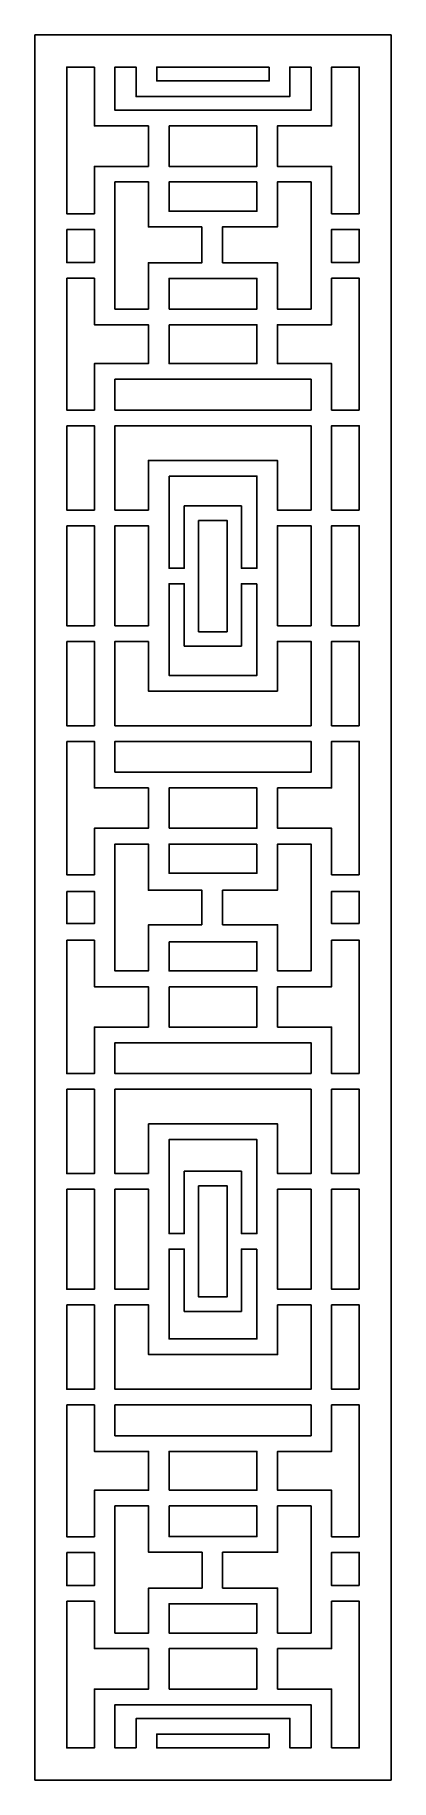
# Model space of a CAD drawing. Header units: centimetres. Extents: x -0.88 to 0.88, y -4.33 to 4.33.
import ezdxf

# ---------------------------------------------------------------- set-up
doc = ezdxf.new("R2010")
doc.units = ezdxf.units.CM
doc.header["$MEASUREMENT"] = 0
doc.layers.add('Layer 1', color=7, linetype='Continuous')

msp = doc.modelspace()

# ---------------------------------------------------------------- linework, layer by layer
at = {"layer": 'Layer 1', "color": 242}
for points, knots in [([(-0.88413, 4.33143), (-0.88413, 4.33143), (0.88414, 4.33143), (0.88414, 4.33143), (0.88414, 4.33143), (0.88414, 4.33143), (0.88414, -4.33142), (0.88414, -4.33142), (0.88414, -4.33142), (0.88414, -4.33142), (-0.88413, -4.33142), (-0.88413, -4.33142), (-0.88413, -4.33142), (-0.88413, -4.33142), (-0.88413, 4.33143), (-0.88413, 4.33143)], [0, 0, 0, 0, 0.2, 0.2, 0.2, 0.2, 0.4, 0.4, 0.4, 0.4, 0.6, 0.6, 0.6, 0.6, 1, 1, 1, 1]), ([(-0.58905, 4.17131), (-0.58905, 4.17131), (-0.58905, 3.87964), (-0.58905, 3.87964), (-0.58905, 3.87964), (-0.58905, 3.87964), (-0.32029, 3.87964), (-0.32029, 3.87964), (-0.32029, 3.87964), (-0.32029, 3.87964), (-0.32029, 3.67891), (-0.32029, 3.67891), (-0.32029, 3.67891), (-0.32029, 3.67891), (-0.58905, 3.67891), (-0.58905, 3.67891), (-0.58905, 3.67891), (-0.58905, 3.67891), (-0.58905, 3.44376), (-0.58905, 3.44376), (-0.58905, 3.44376), (-0.58905, 3.44376), (-0.72578, 3.44376), (-0.72578, 3.44376), (-0.72578, 3.44376), (-0.72578, 3.44376), (-0.72578, 4.17131), (-0.72578, 4.17131), (-0.72578, 4.17131), (-0.72578, 4.17131), (-0.58905, 4.17131), (-0.58905, 4.17131)], [0, 0, 0, 0, 0.1111111, 0.1111111, 0.1111111, 0.1111111, 0.2222222, 0.2222222, 0.2222222, 0.2222222, 0.3333333, 0.3333333, 0.3333333, 0.3333333, 0.4444444, 0.4444444, 0.4444444, 0.4444444, 0.5555556, 0.5555556, 0.5555556, 0.5555556, 0.6666667, 0.6666667, 0.6666667, 0.6666667, 0.7777778, 0.7777778, 0.7777778, 0.7777778, 1, 1, 1, 1]), ([(0.48684, 4.17131), (0.48684, 4.17131), (0.48684, 3.95726), (0.48684, 3.95726), (0.48684, 3.95726), (0.48684, 3.95726), (-0.48711, 3.95726), (-0.48711, 3.95726), (-0.48711, 3.95726), (-0.48711, 3.95726), (-0.48711, 4.17131), (-0.48711, 4.17131), (-0.48711, 4.17131), (-0.48711, 4.17131), (-0.38145, 4.17131), (-0.38145, 4.17131), (-0.38145, 4.17131), (-0.38145, 4.17131), (-0.38145, 4.0256), (-0.38145, 4.0256), (-0.38145, 4.0256), (-0.38145, 4.0256), (0.38118, 4.0256), (0.38118, 4.0256), (0.38118, 4.0256), (0.38118, 4.0256), (0.38118, 4.17131), (0.38118, 4.17131), (0.38118, 4.17131), (0.38118, 4.17131), (0.48684, 4.17131), (0.48684, 4.17131)], [0, 0, 0, 0, 0.1111111, 0.1111111, 0.1111111, 0.1111111, 0.2222222, 0.2222222, 0.2222222, 0.2222222, 0.3333333, 0.3333333, 0.3333333, 0.3333333, 0.4444444, 0.4444444, 0.4444444, 0.4444444, 0.5555556, 0.5555556, 0.5555556, 0.5555556, 0.6666667, 0.6666667, 0.6666667, 0.6666667, 0.7777778, 0.7777778, 0.7777778, 0.7777778, 1, 1, 1, 1]), ([(0.27924, 4.17131), (0.27924, 4.17131), (0.27924, 4.10321), (0.27924, 4.10321), (0.27924, 4.10321), (0.27924, 4.10321), (-0.27951, 4.10321), (-0.27951, 4.10321), (-0.27951, 4.10321), (-0.27951, 4.10321), (-0.27951, 4.17131), (-0.27951, 4.17131), (-0.27951, 4.17131), (-0.27951, 4.17131), (0.27924, 4.17131), (0.27924, 4.17131)], [0, 0, 0, 0, 0.2, 0.2, 0.2, 0.2, 0.4, 0.4, 0.4, 0.4, 0.6, 0.6, 0.6, 0.6, 1, 1, 1, 1]), ([(0.72578, 3.44376), (0.72578, 3.44376), (0.58878, 3.44376), (0.58878, 3.44376), (0.58878, 3.44376), (0.58878, 3.44376), (0.58878, 3.67891), (0.58878, 3.67891), (0.58878, 3.67891), (0.58878, 3.67891), (0.32002, 3.67891), (0.32002, 3.67891), (0.32002, 3.67891), (0.32002, 3.67891), (0.32002, 3.87964), (0.32002, 3.87964), (0.32002, 3.87964), (0.32002, 3.87964), (0.58878, 3.87964), (0.58878, 3.87964), (0.58878, 3.87964), (0.58878, 3.87964), (0.58878, 4.17131), (0.58878, 4.17131), (0.58878, 4.17131), (0.58878, 4.17131), (0.72578, 4.17131), (0.72578, 4.17131), (0.72578, 4.17131), (0.72578, 4.17131), (0.72578, 3.44376), (0.72578, 3.44376)], [0, 0, 0, 0, 0.1111111, 0.1111111, 0.1111111, 0.1111111, 0.2222222, 0.2222222, 0.2222222, 0.2222222, 0.3333333, 0.3333333, 0.3333333, 0.3333333, 0.4444444, 0.4444444, 0.4444444, 0.4444444, 0.5555556, 0.5555556, 0.5555556, 0.5555556, 0.6666667, 0.6666667, 0.6666667, 0.6666667, 0.7777778, 0.7777778, 0.7777778, 0.7777778, 1, 1, 1, 1]), ([(-0.21835, 3.87964), (-0.21835, 3.87964), (-0.21835, 3.67891), (-0.21835, 3.67891), (-0.21835, 3.67891), (-0.21835, 3.67891), (0.21808, 3.67891), (0.21808, 3.67891), (0.21808, 3.67891), (0.21808, 3.67891), (0.21808, 3.87964), (0.21808, 3.87964), (0.21808, 3.87964), (0.21808, 3.87964), (-0.21835, 3.87964), (-0.21835, 3.87964)], [0, 0, 0, 0, 0.2, 0.2, 0.2, 0.2, 0.4, 0.4, 0.4, 0.4, 0.6, 0.6, 0.6, 0.6, 1, 1, 1, 1]), ([(-0.05481, 3.37835), (-0.05481, 3.37835), (-0.05481, 3.20043), (-0.05481, 3.20043), (-0.05481, 3.20043), (-0.05481, 3.20043), (-0.32029, 3.20043), (-0.32029, 3.20043), (-0.32029, 3.20043), (-0.32029, 3.20043), (-0.32029, 2.97041), (-0.32029, 2.97041), (-0.32029, 2.97041), (-0.32029, 2.97041), (-0.48711, 2.97041), (-0.48711, 2.97041), (-0.48711, 2.97041), (-0.48711, 2.97041), (-0.48711, 3.60129), (-0.48711, 3.60129), (-0.48711, 3.60129), (-0.48711, 3.60129), (-0.32029, 3.60129), (-0.32029, 3.60129), (-0.32029, 3.60129), (-0.32029, 3.60129), (-0.32029, 3.37835), (-0.32029, 3.37835), (-0.32029, 3.37835), (-0.32029, 3.37835), (-0.05481, 3.37835), (-0.05481, 3.37835)], [0, 0, 0, 0, 0.1111111, 0.1111111, 0.1111111, 0.1111111, 0.2222222, 0.2222222, 0.2222222, 0.2222222, 0.3333333, 0.3333333, 0.3333333, 0.3333333, 0.4444444, 0.4444444, 0.4444444, 0.4444444, 0.5555556, 0.5555556, 0.5555556, 0.5555556, 0.6666667, 0.6666667, 0.6666667, 0.6666667, 0.7777778, 0.7777778, 0.7777778, 0.7777778, 1, 1, 1, 1]), ([(0.21808, 3.60129), (0.21808, 3.60129), (-0.21835, 3.60129), (-0.21835, 3.60129), (-0.21835, 3.60129), (-0.21835, 3.60129), (-0.21835, 3.45597), (-0.21835, 3.45597), (-0.21835, 3.45597), (-0.21835, 3.45597), (0.21808, 3.45597), (0.21808, 3.45597), (0.21808, 3.45597), (0.21808, 3.45597), (0.21808, 3.60129), (0.21808, 3.60129)], [0, 0, 0, 0, 0.2, 0.2, 0.2, 0.2, 0.4, 0.4, 0.4, 0.4, 0.6, 0.6, 0.6, 0.6, 1, 1, 1, 1]), ([(0.04713, 3.20043), (0.04713, 3.20043), (0.04713, 3.37835), (0.04713, 3.37835), (0.04713, 3.37835), (0.04713, 3.37835), (0.32002, 3.37835), (0.32002, 3.37835), (0.32002, 3.37835), (0.32002, 3.37835), (0.32002, 3.60129), (0.32002, 3.60129), (0.32002, 3.60129), (0.32002, 3.60129), (0.48684, 3.60129), (0.48684, 3.60129), (0.48684, 3.60129), (0.48684, 3.60129), (0.48684, 2.97041), (0.48684, 2.97041), (0.48684, 2.97041), (0.48684, 2.97041), (0.32002, 2.97041), (0.32002, 2.97041), (0.32002, 2.97041), (0.32002, 2.97041), (0.32002, 3.20043), (0.32002, 3.20043), (0.32002, 3.20043), (0.32002, 3.20043), (0.04713, 3.20043), (0.04713, 3.20043)], [0, 0, 0, 0, 0.1111111, 0.1111111, 0.1111111, 0.1111111, 0.2222222, 0.2222222, 0.2222222, 0.2222222, 0.3333333, 0.3333333, 0.3333333, 0.3333333, 0.4444444, 0.4444444, 0.4444444, 0.4444444, 0.5555556, 0.5555556, 0.5555556, 0.5555556, 0.6666667, 0.6666667, 0.6666667, 0.6666667, 0.7777778, 0.7777778, 0.7777778, 0.7777778, 1, 1, 1, 1]), ([(-0.72578, 3.36614), (-0.72578, 3.36614), (-0.58905, 3.36614), (-0.58905, 3.36614), (-0.58905, 3.36614), (-0.58905, 3.36614), (-0.58905, 3.20101), (-0.58905, 3.20101), (-0.58905, 3.20101), (-0.58905, 3.20101), (-0.72578, 3.20101), (-0.72578, 3.20101), (-0.72578, 3.20101), (-0.72578, 3.20101), (-0.72578, 3.36614), (-0.72578, 3.36614)], [0, 0, 0, 0, 0.2, 0.2, 0.2, 0.2, 0.4, 0.4, 0.4, 0.4, 0.6, 0.6, 0.6, 0.6, 1, 1, 1, 1]), ([(0.72578, 3.20101), (0.72578, 3.20101), (0.58878, 3.20101), (0.58878, 3.20101), (0.58878, 3.20101), (0.58878, 3.20101), (0.58878, 3.36614), (0.58878, 3.36614), (0.58878, 3.36614), (0.58878, 3.36614), (0.72578, 3.36614), (0.72578, 3.36614), (0.72578, 3.36614), (0.72578, 3.36614), (0.72578, 3.20101), (0.72578, 3.20101)], [0, 0, 0, 0, 0.2, 0.2, 0.2, 0.2, 0.4, 0.4, 0.4, 0.4, 0.6, 0.6, 0.6, 0.6, 1, 1, 1, 1]), ([(-0.72578, 3.12339), (-0.72578, 3.12339), (-0.58905, 3.12339), (-0.58905, 3.12339), (-0.58905, 3.12339), (-0.58905, 3.12339), (-0.58905, 2.89279), (-0.58905, 2.89279), (-0.58905, 2.89279), (-0.58905, 2.89279), (-0.32029, 2.89279), (-0.32029, 2.89279), (-0.32029, 2.89279), (-0.32029, 2.89279), (-0.32029, 2.69953), (-0.32029, 2.69953), (-0.32029, 2.69953), (-0.32029, 2.69953), (-0.58905, 2.69953), (-0.58905, 2.69953), (-0.58905, 2.69953), (-0.58905, 2.69953), (-0.58905, 2.46924), (-0.58905, 2.46924), (-0.58905, 2.46924), (-0.58905, 2.46924), (-0.72578, 2.46924), (-0.72578, 2.46924), (-0.72578, 2.46924), (-0.72578, 2.46924), (-0.72578, 3.12339), (-0.72578, 3.12339)], [0, 0, 0, 0, 0.1111111, 0.1111111, 0.1111111, 0.1111111, 0.2222222, 0.2222222, 0.2222222, 0.2222222, 0.3333333, 0.3333333, 0.3333333, 0.3333333, 0.4444444, 0.4444444, 0.4444444, 0.4444444, 0.5555556, 0.5555556, 0.5555556, 0.5555556, 0.6666667, 0.6666667, 0.6666667, 0.6666667, 0.7777778, 0.7777778, 0.7777778, 0.7777778, 1, 1, 1, 1]), ([(-0.21835, 2.97041), (-0.21835, 2.97041), (0.21808, 2.97041), (0.21808, 2.97041), (0.21808, 2.97041), (0.21808, 2.97041), (0.21808, 3.12281), (0.21808, 3.12281), (0.21808, 3.12281), (0.21808, 3.12281), (-0.21835, 3.12281), (-0.21835, 3.12281), (-0.21835, 3.12281), (-0.21835, 3.12281), (-0.21835, 2.97041), (-0.21835, 2.97041)], [0, 0, 0, 0, 0.2, 0.2, 0.2, 0.2, 0.4, 0.4, 0.4, 0.4, 0.6, 0.6, 0.6, 0.6, 1, 1, 1, 1]), ([(0.72578, 2.46924), (0.72578, 2.46924), (0.58878, 2.46924), (0.58878, 2.46924), (0.58878, 2.46924), (0.58878, 2.46924), (0.58878, 2.69953), (0.58878, 2.69953), (0.58878, 2.69953), (0.58878, 2.69953), (0.32002, 2.69953), (0.32002, 2.69953), (0.32002, 2.69953), (0.32002, 2.69953), (0.32002, 2.89279), (0.32002, 2.89279), (0.32002, 2.89279), (0.32002, 2.89279), (0.58878, 2.89279), (0.58878, 2.89279), (0.58878, 2.89279), (0.58878, 2.89279), (0.58878, 3.12339), (0.58878, 3.12339), (0.58878, 3.12339), (0.58878, 3.12339), (0.72578, 3.12339), (0.72578, 3.12339), (0.72578, 3.12339), (0.72578, 3.12339), (0.72578, 2.46924), (0.72578, 2.46924)], [0, 0, 0, 0, 0.1111111, 0.1111111, 0.1111111, 0.1111111, 0.2222222, 0.2222222, 0.2222222, 0.2222222, 0.3333333, 0.3333333, 0.3333333, 0.3333333, 0.4444444, 0.4444444, 0.4444444, 0.4444444, 0.5555556, 0.5555556, 0.5555556, 0.5555556, 0.6666667, 0.6666667, 0.6666667, 0.6666667, 0.7777778, 0.7777778, 0.7777778, 0.7777778, 1, 1, 1, 1]), ([(-0.21835, 2.89279), (-0.21835, 2.89279), (0.21808, 2.89279), (0.21808, 2.89279), (0.21808, 2.89279), (0.21808, 2.89279), (0.21808, 2.69953), (0.21808, 2.69953), (0.21808, 2.69953), (0.21808, 2.69953), (-0.21835, 2.69953), (-0.21835, 2.69953), (-0.21835, 2.69953), (-0.21835, 2.69953), (-0.21835, 2.89279), (-0.21835, 2.89279)], [0, 0, 0, 0, 0.2, 0.2, 0.2, 0.2, 0.4, 0.4, 0.4, 0.4, 0.6, 0.6, 0.6, 0.6, 1, 1, 1, 1]), ([(-0.48711, 2.46924), (-0.48711, 2.46924), (0.48684, 2.46924), (0.48684, 2.46924), (0.48684, 2.46924), (0.48684, 2.46924), (0.48684, 2.62191), (0.48684, 2.62191), (0.48684, 2.62191), (0.48684, 2.62191), (-0.48711, 2.62191), (-0.48711, 2.62191), (-0.48711, 2.62191), (-0.48711, 2.62191), (-0.48711, 2.46924), (-0.48711, 2.46924)], [0, 0, 0, 0, 0.2, 0.2, 0.2, 0.2, 0.4, 0.4, 0.4, 0.4, 0.6, 0.6, 0.6, 0.6, 1, 1, 1, 1]), ([(-0.72578, 2.39162), (-0.72578, 2.39162), (-0.58905, 2.39162), (-0.58905, 2.39162), (-0.58905, 2.39162), (-0.58905, 2.39162), (-0.58905, 1.97248), (-0.58905, 1.97248), (-0.58905, 1.97248), (-0.58905, 1.97248), (-0.72578, 1.97248), (-0.72578, 1.97248), (-0.72578, 1.97248), (-0.72578, 1.97248), (-0.72578, 2.39162), (-0.72578, 2.39162)], [0, 0, 0, 0, 0.2, 0.2, 0.2, 0.2, 0.4, 0.4, 0.4, 0.4, 0.6, 0.6, 0.6, 0.6, 1, 1, 1, 1]), ([(-0.48711, 1.97248), (-0.48711, 1.97248), (-0.32029, 1.97248), (-0.32029, 1.97248), (-0.32029, 1.97248), (-0.32029, 1.97248), (-0.32029, 2.21906), (-0.32029, 2.21906), (-0.32029, 2.21906), (-0.32029, 2.21906), (0.32002, 2.21906), (0.32002, 2.21906), (0.32002, 2.21906), (0.32002, 2.21906), (0.32002, 1.97248), (0.32002, 1.97248), (0.32002, 1.97248), (0.32002, 1.97248), (0.48684, 1.97248), (0.48684, 1.97248), (0.48684, 1.97248), (0.48684, 1.97248), (0.48684, 2.39162), (0.48684, 2.39162), (0.48684, 2.39162), (0.48684, 2.39162), (-0.48711, 2.39162), (-0.48711, 2.39162), (-0.48711, 2.39162), (-0.48711, 2.39162), (-0.48711, 1.97248), (-0.48711, 1.97248)], [0, 0, 0, 0, 0.1111111, 0.1111111, 0.1111111, 0.1111111, 0.2222222, 0.2222222, 0.2222222, 0.2222222, 0.3333333, 0.3333333, 0.3333333, 0.3333333, 0.4444444, 0.4444444, 0.4444444, 0.4444444, 0.5555556, 0.5555556, 0.5555556, 0.5555556, 0.6666667, 0.6666667, 0.6666667, 0.6666667, 0.7777778, 0.7777778, 0.7777778, 0.7777778, 1, 1, 1, 1]), ([(0.72578, 1.97248), (0.72578, 1.97248), (0.58878, 1.97248), (0.58878, 1.97248), (0.58878, 1.97248), (0.58878, 1.97248), (0.58878, 2.39162), (0.58878, 2.39162), (0.58878, 2.39162), (0.58878, 2.39162), (0.72578, 2.39162), (0.72578, 2.39162), (0.72578, 2.39162), (0.72578, 2.39162), (0.72578, 1.97248), (0.72578, 1.97248)], [0, 0, 0, 0, 0.2, 0.2, 0.2, 0.2, 0.4, 0.4, 0.4, 0.4, 0.6, 0.6, 0.6, 0.6, 1, 1, 1, 1]), ([(-0.21835, 2.14144), (-0.21835, 2.14144), (0.21808, 2.14144), (0.21808, 2.14144), (0.21808, 2.14144), (0.21808, 2.14144), (0.21808, 1.68371), (0.21808, 1.68371), (0.21808, 1.68371), (0.21808, 1.68371), (0.14092, 1.68371), (0.14092, 1.68371), (0.14092, 1.68371), (0.14092, 1.68371), (0.14092, 1.99327), (0.14092, 1.99327), (0.14092, 1.99327), (0.14092, 1.99327), (-0.1425, 1.99327), (-0.1425, 1.99327), (-0.1425, 1.99327), (-0.1425, 1.99327), (-0.1425, 1.68371), (-0.1425, 1.68371), (-0.1425, 1.68371), (-0.1425, 1.68371), (-0.21835, 1.68371), (-0.21835, 1.68371), (-0.21835, 1.68371), (-0.21835, 1.68371), (-0.21835, 2.14144), (-0.21835, 2.14144)], [0, 0, 0, 0, 0.1111111, 0.1111111, 0.1111111, 0.1111111, 0.2222222, 0.2222222, 0.2222222, 0.2222222, 0.3333333, 0.3333333, 0.3333333, 0.3333333, 0.4444444, 0.4444444, 0.4444444, 0.4444444, 0.5555556, 0.5555556, 0.5555556, 0.5555556, 0.6666667, 0.6666667, 0.6666667, 0.6666667, 0.7777778, 0.7777778, 0.7777778, 0.7777778, 1, 1, 1, 1]), ([(-0.07165, 1.92161), (-0.07165, 1.92161), (0.07007, 1.92161), (0.07007, 1.92161), (0.07007, 1.92161), (0.07007, 1.92161), (0.07007, 1.36918), (0.07007, 1.36918), (0.07007, 1.36918), (0.07007, 1.36918), (-0.07165, 1.36918), (-0.07165, 1.36918), (-0.07165, 1.36918), (-0.07165, 1.36918), (-0.07165, 1.92161), (-0.07165, 1.92161)], [0, 0, 0, 0, 0.2, 0.2, 0.2, 0.2, 0.4, 0.4, 0.4, 0.4, 0.6, 0.6, 0.6, 0.6, 1, 1, 1, 1]), ([(-0.72578, 1.89486), (-0.72578, 1.89486), (-0.58905, 1.89486), (-0.58905, 1.89486), (-0.58905, 1.89486), (-0.58905, 1.89486), (-0.58905, 1.39857), (-0.58905, 1.39857), (-0.58905, 1.39857), (-0.58905, 1.39857), (-0.72578, 1.39857), (-0.72578, 1.39857), (-0.72578, 1.39857), (-0.72578, 1.39857), (-0.72578, 1.89486), (-0.72578, 1.89486)], [0, 0, 0, 0, 0.2, 0.2, 0.2, 0.2, 0.4, 0.4, 0.4, 0.4, 0.6, 0.6, 0.6, 0.6, 1, 1, 1, 1]), ([(-0.48711, 1.39857), (-0.48711, 1.39857), (-0.32029, 1.39857), (-0.32029, 1.39857), (-0.32029, 1.39857), (-0.32029, 1.39857), (-0.32029, 1.89486), (-0.32029, 1.89486), (-0.32029, 1.89486), (-0.32029, 1.89486), (-0.48711, 1.89486), (-0.48711, 1.89486), (-0.48711, 1.89486), (-0.48711, 1.89486), (-0.48711, 1.39857), (-0.48711, 1.39857)], [0, 0, 0, 0, 0.2, 0.2, 0.2, 0.2, 0.4, 0.4, 0.4, 0.4, 0.6, 0.6, 0.6, 0.6, 1, 1, 1, 1]), ([(0.32002, 1.39857), (0.32002, 1.39857), (0.48684, 1.39857), (0.48684, 1.39857), (0.48684, 1.39857), (0.48684, 1.39857), (0.48684, 1.89486), (0.48684, 1.89486), (0.48684, 1.89486), (0.48684, 1.89486), (0.32002, 1.89486), (0.32002, 1.89486), (0.32002, 1.89486), (0.32002, 1.89486), (0.32002, 1.39857), (0.32002, 1.39857)], [0, 0, 0, 0, 0.2, 0.2, 0.2, 0.2, 0.4, 0.4, 0.4, 0.4, 0.6, 0.6, 0.6, 0.6, 1, 1, 1, 1]), ([(0.72578, 1.39857), (0.72578, 1.39857), (0.58878, 1.39857), (0.58878, 1.39857), (0.58878, 1.39857), (0.58878, 1.39857), (0.58878, 1.89486), (0.58878, 1.89486), (0.58878, 1.89486), (0.58878, 1.89486), (0.72578, 1.89486), (0.72578, 1.89486), (0.72578, 1.89486), (0.72578, 1.89486), (0.72578, 1.39857), (0.72578, 1.39857)], [0, 0, 0, 0, 0.2, 0.2, 0.2, 0.2, 0.4, 0.4, 0.4, 0.4, 0.6, 0.6, 0.6, 0.6, 1, 1, 1, 1]), ([(0.21808, 1.60708), (0.21808, 1.60708), (0.21808, 1.15199), (0.21808, 1.15199), (0.21808, 1.15199), (0.21808, 1.15199), (-0.21835, 1.15199), (-0.21835, 1.15199), (-0.21835, 1.15199), (-0.21835, 1.15199), (-0.21835, 1.60708), (-0.21835, 1.60708), (-0.21835, 1.60708), (-0.21835, 1.60708), (-0.1425, 1.60708), (-0.1425, 1.60708), (-0.1425, 1.60708), (-0.1425, 1.60708), (-0.1425, 1.29752), (-0.1425, 1.29752), (-0.1425, 1.29752), (-0.1425, 1.29752), (0.14092, 1.29752), (0.14092, 1.29752), (0.14092, 1.29752), (0.14092, 1.29752), (0.14092, 1.60708), (0.14092, 1.60708), (0.14092, 1.60708), (0.14092, 1.60708), (0.21808, 1.60708), (0.21808, 1.60708)], [0, 0, 0, 0, 0.1111111, 0.1111111, 0.1111111, 0.1111111, 0.2222222, 0.2222222, 0.2222222, 0.2222222, 0.3333333, 0.3333333, 0.3333333, 0.3333333, 0.4444444, 0.4444444, 0.4444444, 0.4444444, 0.5555556, 0.5555556, 0.5555556, 0.5555556, 0.6666667, 0.6666667, 0.6666667, 0.6666667, 0.7777778, 0.7777778, 0.7777778, 0.7777778, 1, 1, 1, 1]), ([(-0.72578, 1.32095), (-0.72578, 1.32095), (-0.58905, 1.32095), (-0.58905, 1.32095), (-0.58905, 1.32095), (-0.58905, 1.32095), (-0.58905, 0.90181), (-0.58905, 0.90181), (-0.58905, 0.90181), (-0.58905, 0.90181), (-0.72578, 0.90181), (-0.72578, 0.90181), (-0.72578, 0.90181), (-0.72578, 0.90181), (-0.72578, 1.32095), (-0.72578, 1.32095)], [0, 0, 0, 0, 0.2, 0.2, 0.2, 0.2, 0.4, 0.4, 0.4, 0.4, 0.6, 0.6, 0.6, 0.6, 1, 1, 1, 1]), ([(-0.32029, 1.32095), (-0.32029, 1.32095), (-0.48711, 1.32095), (-0.48711, 1.32095), (-0.48711, 1.32095), (-0.48711, 1.32095), (-0.48711, 0.90181), (-0.48711, 0.90181), (-0.48711, 0.90181), (-0.48711, 0.90181), (0.48684, 0.90181), (0.48684, 0.90181), (0.48684, 0.90181), (0.48684, 0.90181), (0.48684, 1.32095), (0.48684, 1.32095), (0.48684, 1.32095), (0.48684, 1.32095), (0.32002, 1.32095), (0.32002, 1.32095), (0.32002, 1.32095), (0.32002, 1.32095), (0.32002, 1.07437), (0.32002, 1.07437), (0.32002, 1.07437), (0.32002, 1.07437), (-0.32029, 1.07437), (-0.32029, 1.07437), (-0.32029, 1.07437), (-0.32029, 1.07437), (-0.32029, 1.32095), (-0.32029, 1.32095)], [0, 0, 0, 0, 0.1111111, 0.1111111, 0.1111111, 0.1111111, 0.2222222, 0.2222222, 0.2222222, 0.2222222, 0.3333333, 0.3333333, 0.3333333, 0.3333333, 0.4444444, 0.4444444, 0.4444444, 0.4444444, 0.5555556, 0.5555556, 0.5555556, 0.5555556, 0.6666667, 0.6666667, 0.6666667, 0.6666667, 0.7777778, 0.7777778, 0.7777778, 0.7777778, 1, 1, 1, 1]), ([(0.72578, 0.90181), (0.72578, 0.90181), (0.58878, 0.90181), (0.58878, 0.90181), (0.58878, 0.90181), (0.58878, 0.90181), (0.58878, 1.32095), (0.58878, 1.32095), (0.58878, 1.32095), (0.58878, 1.32095), (0.72578, 1.32095), (0.72578, 1.32095), (0.72578, 1.32095), (0.72578, 1.32095), (0.72578, 0.90181), (0.72578, 0.90181)], [0, 0, 0, 0, 0.2, 0.2, 0.2, 0.2, 0.4, 0.4, 0.4, 0.4, 0.6, 0.6, 0.6, 0.6, 1, 1, 1, 1]), ([(-0.72578, 0.82419), (-0.72578, 0.82419), (-0.58905, 0.82419), (-0.58905, 0.82419), (-0.58905, 0.82419), (-0.58905, 0.82419), (-0.58905, 0.5939), (-0.58905, 0.5939), (-0.58905, 0.5939), (-0.58905, 0.5939), (-0.58878, 0.5939), (-0.58878, 0.5939), (-0.58878, 0.5939), (-0.58878, 0.5939), (-0.58878, 0.59349), (-0.58878, 0.59349), (-0.58878, 0.59349), (-0.58878, 0.59349), (-0.32029, 0.59349), (-0.32029, 0.59349), (-0.32029, 0.59349), (-0.32029, 0.59349), (-0.32029, 0.39337), (-0.32029, 0.39337), (-0.32029, 0.39337), (-0.32029, 0.39337), (-0.58905, 0.39337), (-0.58905, 0.39337), (-0.58905, 0.39337), (-0.58905, 0.39337), (-0.58905, 0.16278), (-0.58905, 0.16278), (-0.58905, 0.16278), (-0.58905, 0.16278), (-0.72578, 0.16278), (-0.72578, 0.16278), (-0.72578, 0.16278), (-0.72578, 0.16278), (-0.72578, 0.82419), (-0.72578, 0.82419)], [0, 0, 0, 0, 0.0909091, 0.0909091, 0.0909091, 0.0909091, 0.1818182, 0.1818182, 0.1818182, 0.1818182, 0.2727273, 0.2727273, 0.2727273, 0.2727273, 0.3636364, 0.3636364, 0.3636364, 0.3636364, 0.4545455, 0.4545455, 0.4545455, 0.4545455, 0.5454545, 0.5454545, 0.5454545, 0.5454545, 0.6363636, 0.6363636, 0.6363636, 0.6363636, 0.7272727, 0.7272727, 0.7272727, 0.7272727, 0.8181818, 0.8181818, 0.8181818, 0.8181818, 1, 1, 1, 1]), ([(-0.48684, 0.67152), (-0.48684, 0.67152), (-0.48684, 0.8063), (-0.48684, 0.8063), (-0.48684, 0.8063), (-0.48684, 0.8063), (-0.48711, 0.8063), (-0.48711, 0.8063), (-0.48711, 0.8063), (-0.48711, 0.8063), (-0.48711, 0.82419), (-0.48711, 0.82419), (-0.48711, 0.82419), (-0.48711, 0.82419), (0.48684, 0.82419), (0.48684, 0.82419), (0.48684, 0.82419), (0.48684, 0.82419), (0.48684, 0.67152), (0.48684, 0.67152), (0.48684, 0.67152), (0.48684, 0.67152), (-0.48684, 0.67152), (-0.48684, 0.67152)], [0, 0, 0, 0, 0.1428571, 0.1428571, 0.1428571, 0.1428571, 0.2857143, 0.2857143, 0.2857143, 0.2857143, 0.4285714, 0.4285714, 0.4285714, 0.4285714, 0.5714286, 0.5714286, 0.5714286, 0.5714286, 0.7142857, 0.7142857, 0.7142857, 0.7142857, 1, 1, 1, 1]), ([(0.72578, 0.16278), (0.72578, 0.16278), (0.58905, 0.16278), (0.58905, 0.16278), (0.58905, 0.16278), (0.58905, 0.16278), (0.58905, 0.39276), (0.58905, 0.39276), (0.58905, 0.39276), (0.58905, 0.39276), (0.58878, 0.39276), (0.58878, 0.39276), (0.58878, 0.39276), (0.58878, 0.39276), (0.58878, 0.39337), (0.58878, 0.39337), (0.58878, 0.39337), (0.58878, 0.39337), (0.32029, 0.39337), (0.32029, 0.39337), (0.32029, 0.39337), (0.32029, 0.39337), (0.32029, 0.59349), (0.32029, 0.59349), (0.32029, 0.59349), (0.32029, 0.59349), (0.58905, 0.59349), (0.58905, 0.59349), (0.58905, 0.59349), (0.58905, 0.59349), (0.58905, 0.8063), (0.58905, 0.8063), (0.58905, 0.8063), (0.58905, 0.8063), (0.58878, 0.8063), (0.58878, 0.8063), (0.58878, 0.8063), (0.58878, 0.8063), (0.58878, 0.82419), (0.58878, 0.82419), (0.58878, 0.82419), (0.58878, 0.82419), (0.72578, 0.82419), (0.72578, 0.82419), (0.72578, 0.82419), (0.72578, 0.82419), (0.72578, 0.16278), (0.72578, 0.16278)], [0, 0, 0, 0, 0.0769231, 0.0769231, 0.0769231, 0.0769231, 0.1538462, 0.1538462, 0.1538462, 0.1538462, 0.2307692, 0.2307692, 0.2307692, 0.2307692, 0.3076923, 0.3076923, 0.3076923, 0.3076923, 0.3846154, 0.3846154, 0.3846154, 0.3846154, 0.4615385, 0.4615385, 0.4615385, 0.4615385, 0.5384615, 0.5384615, 0.5384615, 0.5384615, 0.6153846, 0.6153846, 0.6153846, 0.6153846, 0.6923077, 0.6923077, 0.6923077, 0.6923077, 0.7692308, 0.7692308, 0.7692308, 0.7692308, 0.8461538, 0.8461538, 0.8461538, 0.8461538, 1, 1, 1, 1]), ([(-0.21808, 0.39337), (-0.21808, 0.39337), (-0.21808, 0.59349), (-0.21808, 0.59349), (-0.21808, 0.59349), (-0.21808, 0.59349), (0.21808, 0.59349), (0.21808, 0.59349), (0.21808, 0.59349), (0.21808, 0.59349), (0.21808, 0.39337), (0.21808, 0.39337), (0.21808, 0.39337), (0.21808, 0.39337), (-0.21808, 0.39337), (-0.21808, 0.39337)], [0, 0, 0, 0, 0.2, 0.2, 0.2, 0.2, 0.4, 0.4, 0.4, 0.4, 0.6, 0.6, 0.6, 0.6, 1, 1, 1, 1]), ([(-0.05481, -0.08571), (-0.05481, -0.08571), (-0.32002, -0.08571), (-0.32002, -0.08571), (-0.32002, -0.08571), (-0.32002, -0.08571), (-0.32002, -0.09219), (-0.32002, -0.09219), (-0.32002, -0.09219), (-0.32002, -0.09219), (-0.32029, -0.09219), (-0.32029, -0.09219), (-0.32029, -0.09219), (-0.32029, -0.09219), (-0.32029, -0.31513), (-0.32029, -0.31513), (-0.32029, -0.31513), (-0.32029, -0.31513), (-0.48684, -0.31513), (-0.48684, -0.31513), (-0.48684, -0.31513), (-0.48684, -0.31513), (-0.48684, 0.31514), (-0.48684, 0.31514), (-0.48684, 0.31514), (-0.48684, 0.31514), (-0.32029, 0.31514), (-0.32029, 0.31514), (-0.32029, 0.31514), (-0.32029, 0.31514), (-0.32029, 0.08573), (-0.32029, 0.08573), (-0.32029, 0.08573), (-0.32029, 0.08573), (-0.05481, 0.08573), (-0.05481, 0.08573), (-0.05481, 0.08573), (-0.05481, 0.08573), (-0.05481, -0.08571), (-0.05481, -0.08571)], [0, 0, 0, 0, 0.0909091, 0.0909091, 0.0909091, 0.0909091, 0.1818182, 0.1818182, 0.1818182, 0.1818182, 0.2727273, 0.2727273, 0.2727273, 0.2727273, 0.3636364, 0.3636364, 0.3636364, 0.3636364, 0.4545455, 0.4545455, 0.4545455, 0.4545455, 0.5454545, 0.5454545, 0.5454545, 0.5454545, 0.6363636, 0.6363636, 0.6363636, 0.6363636, 0.7272727, 0.7272727, 0.7272727, 0.7272727, 0.8181818, 0.8181818, 0.8181818, 0.8181818, 1, 1, 1, 1]), ([(0.21808, 0.31514), (0.21808, 0.31514), (-0.21808, 0.31514), (-0.21808, 0.31514), (-0.21808, 0.31514), (-0.21808, 0.31514), (-0.21808, 0.16982), (-0.21808, 0.16982), (-0.21808, 0.16982), (-0.21808, 0.16982), (0.21808, 0.16982), (0.21808, 0.16982), (0.21808, 0.16982), (0.21808, 0.16982), (0.21808, 0.31514), (0.21808, 0.31514)], [0, 0, 0, 0, 0.2, 0.2, 0.2, 0.2, 0.4, 0.4, 0.4, 0.4, 0.6, 0.6, 0.6, 0.6, 1, 1, 1, 1]), ([(0.0474, -0.08571), (0.0474, -0.08571), (0.0474, 0.08573), (0.0474, 0.08573), (0.0474, 0.08573), (0.0474, 0.08573), (0.32002, 0.08573), (0.32002, 0.08573), (0.32002, 0.08573), (0.32002, 0.08573), (0.32002, 0.0922), (0.32002, 0.0922), (0.32002, 0.0922), (0.32002, 0.0922), (0.32029, 0.0922), (0.32029, 0.0922), (0.32029, 0.0922), (0.32029, 0.0922), (0.32029, 0.31514), (0.32029, 0.31514), (0.32029, 0.31514), (0.32029, 0.31514), (0.48684, 0.31514), (0.48684, 0.31514), (0.48684, 0.31514), (0.48684, 0.31514), (0.48684, -0.31513), (0.48684, -0.31513), (0.48684, -0.31513), (0.48684, -0.31513), (0.32029, -0.31513), (0.32029, -0.31513), (0.32029, -0.31513), (0.32029, -0.31513), (0.32029, -0.08571), (0.32029, -0.08571), (0.32029, -0.08571), (0.32029, -0.08571), (0.0474, -0.08571), (0.0474, -0.08571)], [0, 0, 0, 0, 0.0909091, 0.0909091, 0.0909091, 0.0909091, 0.1818182, 0.1818182, 0.1818182, 0.1818182, 0.2727273, 0.2727273, 0.2727273, 0.2727273, 0.3636364, 0.3636364, 0.3636364, 0.3636364, 0.4545455, 0.4545455, 0.4545455, 0.4545455, 0.5454545, 0.5454545, 0.5454545, 0.5454545, 0.6363636, 0.6363636, 0.6363636, 0.6363636, 0.7272727, 0.7272727, 0.7272727, 0.7272727, 0.8181818, 0.8181818, 0.8181818, 0.8181818, 1, 1, 1, 1]), ([(-0.72578, 0.07999), (-0.72578, 0.07999), (-0.58905, 0.07999), (-0.58905, 0.07999), (-0.58905, 0.07999), (-0.58905, 0.07999), (-0.58905, -0.07998), (-0.58905, -0.07998), (-0.58905, -0.07998), (-0.58905, -0.07998), (-0.72578, -0.07998), (-0.72578, -0.07998), (-0.72578, -0.07998), (-0.72578, -0.07998), (-0.72578, 0.07999), (-0.72578, 0.07999)], [0, 0, 0, 0, 0.2, 0.2, 0.2, 0.2, 0.4, 0.4, 0.4, 0.4, 0.6, 0.6, 0.6, 0.6, 1, 1, 1, 1]), ([(0.72578, -0.07998), (0.72578, -0.07998), (0.58905, -0.07998), (0.58905, -0.07998), (0.58905, -0.07998), (0.58905, -0.07998), (0.58905, 0.07999), (0.58905, 0.07999), (0.58905, 0.07999), (0.58905, 0.07999), (0.72578, 0.07999), (0.72578, 0.07999), (0.72578, 0.07999), (0.72578, 0.07999), (0.72578, -0.07998), (0.72578, -0.07998)], [0, 0, 0, 0, 0.2, 0.2, 0.2, 0.2, 0.4, 0.4, 0.4, 0.4, 0.6, 0.6, 0.6, 0.6, 1, 1, 1, 1]), ([(-0.72578, -0.16276), (-0.72578, -0.16276), (-0.58905, -0.16276), (-0.58905, -0.16276), (-0.58905, -0.16276), (-0.58905, -0.16276), (-0.58905, -0.39274), (-0.58905, -0.39274), (-0.58905, -0.39274), (-0.58905, -0.39274), (-0.58878, -0.39274), (-0.58878, -0.39274), (-0.58878, -0.39274), (-0.58878, -0.39274), (-0.58878, -0.39335), (-0.58878, -0.39335), (-0.58878, -0.39335), (-0.58878, -0.39335), (-0.32029, -0.39335), (-0.32029, -0.39335), (-0.32029, -0.39335), (-0.32029, -0.39335), (-0.32029, -0.59347), (-0.32029, -0.59347), (-0.32029, -0.59347), (-0.32029, -0.59347), (-0.58905, -0.59347), (-0.58905, -0.59347), (-0.58905, -0.59347), (-0.58905, -0.59347), (-0.58905, -0.80628), (-0.58905, -0.80628), (-0.58905, -0.80628), (-0.58905, -0.80628), (-0.58878, -0.80628), (-0.58878, -0.80628), (-0.58878, -0.80628), (-0.58878, -0.80628), (-0.58878, -0.82418), (-0.58878, -0.82418), (-0.58878, -0.82418), (-0.58878, -0.82418), (-0.72578, -0.82418), (-0.72578, -0.82418), (-0.72578, -0.82418), (-0.72578, -0.82418), (-0.72578, -0.16276), (-0.72578, -0.16276)], [0, 0, 0, 0, 0.0769231, 0.0769231, 0.0769231, 0.0769231, 0.1538462, 0.1538462, 0.1538462, 0.1538462, 0.2307692, 0.2307692, 0.2307692, 0.2307692, 0.3076923, 0.3076923, 0.3076923, 0.3076923, 0.3846154, 0.3846154, 0.3846154, 0.3846154, 0.4615385, 0.4615385, 0.4615385, 0.4615385, 0.5384615, 0.5384615, 0.5384615, 0.5384615, 0.6153846, 0.6153846, 0.6153846, 0.6153846, 0.6923077, 0.6923077, 0.6923077, 0.6923077, 0.7692308, 0.7692308, 0.7692308, 0.7692308, 0.8461538, 0.8461538, 0.8461538, 0.8461538, 1, 1, 1, 1]), ([(-0.21808, -0.1698), (-0.21808, -0.1698), (-0.21808, -0.31513), (-0.21808, -0.31513), (-0.21808, -0.31513), (-0.21808, -0.31513), (0.21808, -0.31513), (0.21808, -0.31513), (0.21808, -0.31513), (0.21808, -0.31513), (0.21808, -0.1698), (0.21808, -0.1698), (0.21808, -0.1698), (0.21808, -0.1698), (-0.21808, -0.1698), (-0.21808, -0.1698)], [0, 0, 0, 0, 0.2, 0.2, 0.2, 0.2, 0.4, 0.4, 0.4, 0.4, 0.6, 0.6, 0.6, 0.6, 1, 1, 1, 1]), ([(0.72578, -0.82418), (0.72578, -0.82418), (0.58905, -0.82418), (0.58905, -0.82418), (0.58905, -0.82418), (0.58905, -0.82418), (0.58905, -0.59389), (0.58905, -0.59389), (0.58905, -0.59389), (0.58905, -0.59389), (0.58878, -0.59389), (0.58878, -0.59389), (0.58878, -0.59389), (0.58878, -0.59389), (0.58878, -0.59347), (0.58878, -0.59347), (0.58878, -0.59347), (0.58878, -0.59347), (0.32029, -0.59347), (0.32029, -0.59347), (0.32029, -0.59347), (0.32029, -0.59347), (0.32029, -0.39335), (0.32029, -0.39335), (0.32029, -0.39335), (0.32029, -0.39335), (0.58905, -0.39335), (0.58905, -0.39335), (0.58905, -0.39335), (0.58905, -0.39335), (0.58905, -0.16276), (0.58905, -0.16276), (0.58905, -0.16276), (0.58905, -0.16276), (0.72578, -0.16276), (0.72578, -0.16276), (0.72578, -0.16276), (0.72578, -0.16276), (0.72578, -0.82418), (0.72578, -0.82418)], [0, 0, 0, 0, 0.0909091, 0.0909091, 0.0909091, 0.0909091, 0.1818182, 0.1818182, 0.1818182, 0.1818182, 0.2727273, 0.2727273, 0.2727273, 0.2727273, 0.3636364, 0.3636364, 0.3636364, 0.3636364, 0.4545455, 0.4545455, 0.4545455, 0.4545455, 0.5454545, 0.5454545, 0.5454545, 0.5454545, 0.6363636, 0.6363636, 0.6363636, 0.6363636, 0.7272727, 0.7272727, 0.7272727, 0.7272727, 0.8181818, 0.8181818, 0.8181818, 0.8181818, 1, 1, 1, 1]), ([(-0.21808, -0.39335), (-0.21808, -0.39335), (0.21808, -0.39335), (0.21808, -0.39335), (0.21808, -0.39335), (0.21808, -0.39335), (0.21808, -0.59347), (0.21808, -0.59347), (0.21808, -0.59347), (0.21808, -0.59347), (-0.21808, -0.59347), (-0.21808, -0.59347), (-0.21808, -0.59347), (-0.21808, -0.59347), (-0.21808, -0.39335), (-0.21808, -0.39335)], [0, 0, 0, 0, 0.2, 0.2, 0.2, 0.2, 0.4, 0.4, 0.4, 0.4, 0.6, 0.6, 0.6, 0.6, 1, 1, 1, 1]), ([(0.48711, -0.82418), (0.48711, -0.82418), (-0.48684, -0.82418), (-0.48684, -0.82418), (-0.48684, -0.82418), (-0.48684, -0.82418), (-0.48684, -0.67151), (-0.48684, -0.67151), (-0.48684, -0.67151), (-0.48684, -0.67151), (0.48684, -0.67151), (0.48684, -0.67151), (0.48684, -0.67151), (0.48684, -0.67151), (0.48684, -0.80628), (0.48684, -0.80628), (0.48684, -0.80628), (0.48684, -0.80628), (0.48711, -0.80628), (0.48711, -0.80628), (0.48711, -0.80628), (0.48711, -0.80628), (0.48711, -0.82418), (0.48711, -0.82418)], [0, 0, 0, 0, 0.1428571, 0.1428571, 0.1428571, 0.1428571, 0.2857143, 0.2857143, 0.2857143, 0.2857143, 0.4285714, 0.4285714, 0.4285714, 0.4285714, 0.5714286, 0.5714286, 0.5714286, 0.5714286, 0.7142857, 0.7142857, 0.7142857, 0.7142857, 1, 1, 1, 1]), ([(-0.72578, -0.9018), (-0.72578, -0.9018), (-0.58878, -0.9018), (-0.58878, -0.9018), (-0.58878, -0.9018), (-0.58878, -0.9018), (-0.58878, -1.32093), (-0.58878, -1.32093), (-0.58878, -1.32093), (-0.58878, -1.32093), (-0.72578, -1.32093), (-0.72578, -1.32093), (-0.72578, -1.32093), (-0.72578, -1.32093), (-0.72578, -0.9018), (-0.72578, -0.9018)], [0, 0, 0, 0, 0.2, 0.2, 0.2, 0.2, 0.4, 0.4, 0.4, 0.4, 0.6, 0.6, 0.6, 0.6, 1, 1, 1, 1]), ([(-0.32002, -1.32093), (-0.32002, -1.32093), (-0.48684, -1.32093), (-0.48684, -1.32093), (-0.48684, -1.32093), (-0.48684, -1.32093), (-0.48684, -0.9018), (-0.48684, -0.9018), (-0.48684, -0.9018), (-0.48684, -0.9018), (0.48711, -0.9018), (0.48711, -0.9018), (0.48711, -0.9018), (0.48711, -0.9018), (0.48711, -1.32093), (0.48711, -1.32093), (0.48711, -1.32093), (0.48711, -1.32093), (0.32029, -1.32093), (0.32029, -1.32093), (0.32029, -1.32093), (0.32029, -1.32093), (0.32029, -1.07436), (0.32029, -1.07436), (0.32029, -1.07436), (0.32029, -1.07436), (-0.32002, -1.07436), (-0.32002, -1.07436), (-0.32002, -1.07436), (-0.32002, -1.07436), (-0.32002, -1.32093), (-0.32002, -1.32093)], [0, 0, 0, 0, 0.1111111, 0.1111111, 0.1111111, 0.1111111, 0.2222222, 0.2222222, 0.2222222, 0.2222222, 0.3333333, 0.3333333, 0.3333333, 0.3333333, 0.4444444, 0.4444444, 0.4444444, 0.4444444, 0.5555556, 0.5555556, 0.5555556, 0.5555556, 0.6666667, 0.6666667, 0.6666667, 0.6666667, 0.7777778, 0.7777778, 0.7777778, 0.7777778, 1, 1, 1, 1]), ([(0.72578, -1.32093), (0.72578, -1.32093), (0.58905, -1.32093), (0.58905, -1.32093), (0.58905, -1.32093), (0.58905, -1.32093), (0.58905, -0.9018), (0.58905, -0.9018), (0.58905, -0.9018), (0.58905, -0.9018), (0.72578, -0.9018), (0.72578, -0.9018), (0.72578, -0.9018), (0.72578, -0.9018), (0.72578, -1.32093), (0.72578, -1.32093)], [0, 0, 0, 0, 0.2, 0.2, 0.2, 0.2, 0.4, 0.4, 0.4, 0.4, 0.6, 0.6, 0.6, 0.6, 1, 1, 1, 1]), ([(-0.1425, -1.30918), (-0.1425, -1.30918), (0.14092, -1.30918), (0.14092, -1.30918), (0.14092, -1.30918), (0.14092, -1.30918), (0.14092, -1.61873), (0.14092, -1.61873), (0.14092, -1.61873), (0.14092, -1.61873), (0.21835, -1.61873), (0.21835, -1.61873), (0.21835, -1.61873), (0.21835, -1.61873), (0.21835, -1.15198), (0.21835, -1.15198), (0.21835, -1.15198), (0.21835, -1.15198), (-0.21808, -1.15198), (-0.21808, -1.15198), (-0.21808, -1.15198), (-0.21808, -1.15198), (-0.21808, -1.61873), (-0.21808, -1.61873), (-0.21808, -1.61873), (-0.21808, -1.61873), (-0.1425, -1.61873), (-0.1425, -1.61873), (-0.1425, -1.61873), (-0.1425, -1.61873), (-0.1425, -1.30918), (-0.1425, -1.30918)], [0, 0, 0, 0, 0.1111111, 0.1111111, 0.1111111, 0.1111111, 0.2222222, 0.2222222, 0.2222222, 0.2222222, 0.3333333, 0.3333333, 0.3333333, 0.3333333, 0.4444444, 0.4444444, 0.4444444, 0.4444444, 0.5555556, 0.5555556, 0.5555556, 0.5555556, 0.6666667, 0.6666667, 0.6666667, 0.6666667, 0.7777778, 0.7777778, 0.7777778, 0.7777778, 1, 1, 1, 1]), ([(-0.07165, -1.38083), (-0.07165, -1.38083), (0.07007, -1.38083), (0.07007, -1.38083), (0.07007, -1.38083), (0.07007, -1.38083), (0.07007, -1.93327), (0.07007, -1.93327), (0.07007, -1.93327), (0.07007, -1.93327), (-0.07165, -1.93327), (-0.07165, -1.93327), (-0.07165, -1.93327), (-0.07165, -1.93327), (-0.07165, -1.38083), (-0.07165, -1.38083)], [0, 0, 0, 0, 0.2, 0.2, 0.2, 0.2, 0.4, 0.4, 0.4, 0.4, 0.6, 0.6, 0.6, 0.6, 1, 1, 1, 1]), ([(-0.72578, -1.39855), (-0.72578, -1.39855), (-0.58878, -1.39855), (-0.58878, -1.39855), (-0.58878, -1.39855), (-0.58878, -1.39855), (-0.58878, -1.89485), (-0.58878, -1.89485), (-0.58878, -1.89485), (-0.58878, -1.89485), (-0.72578, -1.89485), (-0.72578, -1.89485), (-0.72578, -1.89485), (-0.72578, -1.89485), (-0.72578, -1.39855), (-0.72578, -1.39855)], [0, 0, 0, 0, 0.2, 0.2, 0.2, 0.2, 0.4, 0.4, 0.4, 0.4, 0.6, 0.6, 0.6, 0.6, 1, 1, 1, 1]), ([(-0.48684, -1.39855), (-0.48684, -1.39855), (-0.32002, -1.39855), (-0.32002, -1.39855), (-0.32002, -1.39855), (-0.32002, -1.39855), (-0.32002, -1.89485), (-0.32002, -1.89485), (-0.32002, -1.89485), (-0.32002, -1.89485), (-0.48684, -1.89485), (-0.48684, -1.89485), (-0.48684, -1.89485), (-0.48684, -1.89485), (-0.48684, -1.39855), (-0.48684, -1.39855)], [0, 0, 0, 0, 0.2, 0.2, 0.2, 0.2, 0.4, 0.4, 0.4, 0.4, 0.6, 0.6, 0.6, 0.6, 1, 1, 1, 1]), ([(0.32029, -1.39855), (0.32029, -1.39855), (0.48711, -1.39855), (0.48711, -1.39855), (0.48711, -1.39855), (0.48711, -1.39855), (0.48711, -1.89485), (0.48711, -1.89485), (0.48711, -1.89485), (0.48711, -1.89485), (0.32029, -1.89485), (0.32029, -1.89485), (0.32029, -1.89485), (0.32029, -1.89485), (0.32029, -1.39855), (0.32029, -1.39855)], [0, 0, 0, 0, 0.2, 0.2, 0.2, 0.2, 0.4, 0.4, 0.4, 0.4, 0.6, 0.6, 0.6, 0.6, 1, 1, 1, 1]), ([(0.72578, -1.89485), (0.72578, -1.89485), (0.58905, -1.89485), (0.58905, -1.89485), (0.58905, -1.89485), (0.58905, -1.89485), (0.58905, -1.39855), (0.58905, -1.39855), (0.58905, -1.39855), (0.58905, -1.39855), (0.72578, -1.39855), (0.72578, -1.39855), (0.72578, -1.39855), (0.72578, -1.39855), (0.72578, -1.89485), (0.72578, -1.89485)], [0, 0, 0, 0, 0.2, 0.2, 0.2, 0.2, 0.4, 0.4, 0.4, 0.4, 0.6, 0.6, 0.6, 0.6, 1, 1, 1, 1]), ([(0.21835, -1.69537), (0.21835, -1.69537), (0.14092, -1.69537), (0.14092, -1.69537), (0.14092, -1.69537), (0.14092, -1.69537), (0.14092, -2.00492), (0.14092, -2.00492), (0.14092, -2.00492), (0.14092, -2.00492), (-0.1425, -2.00492), (-0.1425, -2.00492), (-0.1425, -2.00492), (-0.1425, -2.00492), (-0.1425, -1.69537), (-0.1425, -1.69537), (-0.1425, -1.69537), (-0.1425, -1.69537), (-0.21808, -1.69537), (-0.21808, -1.69537), (-0.21808, -1.69537), (-0.21808, -1.69537), (-0.21808, -2.14143), (-0.21808, -2.14143), (-0.21808, -2.14143), (-0.21808, -2.14143), (0.21835, -2.14143), (0.21835, -2.14143), (0.21835, -2.14143), (0.21835, -2.14143), (0.21835, -1.69537), (0.21835, -1.69537)], [0, 0, 0, 0, 0.1111111, 0.1111111, 0.1111111, 0.1111111, 0.2222222, 0.2222222, 0.2222222, 0.2222222, 0.3333333, 0.3333333, 0.3333333, 0.3333333, 0.4444444, 0.4444444, 0.4444444, 0.4444444, 0.5555556, 0.5555556, 0.5555556, 0.5555556, 0.6666667, 0.6666667, 0.6666667, 0.6666667, 0.7777778, 0.7777778, 0.7777778, 0.7777778, 1, 1, 1, 1]), ([(-0.72578, -1.97247), (-0.72578, -1.97247), (-0.58878, -1.97247), (-0.58878, -1.97247), (-0.58878, -1.97247), (-0.58878, -1.97247), (-0.58878, -2.39161), (-0.58878, -2.39161), (-0.58878, -2.39161), (-0.58878, -2.39161), (-0.72578, -2.39161), (-0.72578, -2.39161), (-0.72578, -2.39161), (-0.72578, -2.39161), (-0.72578, -1.97247), (-0.72578, -1.97247)], [0, 0, 0, 0, 0.2, 0.2, 0.2, 0.2, 0.4, 0.4, 0.4, 0.4, 0.6, 0.6, 0.6, 0.6, 1, 1, 1, 1]), ([(-0.48684, -1.97247), (-0.48684, -1.97247), (-0.32002, -1.97247), (-0.32002, -1.97247), (-0.32002, -1.97247), (-0.32002, -1.97247), (-0.32002, -2.21904), (-0.32002, -2.21904), (-0.32002, -2.21904), (-0.32002, -2.21904), (0.32029, -2.21904), (0.32029, -2.21904), (0.32029, -2.21904), (0.32029, -2.21904), (0.32029, -1.97247), (0.32029, -1.97247), (0.32029, -1.97247), (0.32029, -1.97247), (0.48711, -1.97247), (0.48711, -1.97247), (0.48711, -1.97247), (0.48711, -1.97247), (0.48711, -2.39161), (0.48711, -2.39161), (0.48711, -2.39161), (0.48711, -2.39161), (-0.48684, -2.39161), (-0.48684, -2.39161), (-0.48684, -2.39161), (-0.48684, -2.39161), (-0.48684, -1.97247), (-0.48684, -1.97247)], [0, 0, 0, 0, 0.1111111, 0.1111111, 0.1111111, 0.1111111, 0.2222222, 0.2222222, 0.2222222, 0.2222222, 0.3333333, 0.3333333, 0.3333333, 0.3333333, 0.4444444, 0.4444444, 0.4444444, 0.4444444, 0.5555556, 0.5555556, 0.5555556, 0.5555556, 0.6666667, 0.6666667, 0.6666667, 0.6666667, 0.7777778, 0.7777778, 0.7777778, 0.7777778, 1, 1, 1, 1]), ([(0.72578, -2.39161), (0.72578, -2.39161), (0.58905, -2.39161), (0.58905, -2.39161), (0.58905, -2.39161), (0.58905, -2.39161), (0.58905, -1.97247), (0.58905, -1.97247), (0.58905, -1.97247), (0.58905, -1.97247), (0.72578, -1.97247), (0.72578, -1.97247), (0.72578, -1.97247), (0.72578, -1.97247), (0.72578, -2.39161), (0.72578, -2.39161)], [0, 0, 0, 0, 0.2, 0.2, 0.2, 0.2, 0.4, 0.4, 0.4, 0.4, 0.6, 0.6, 0.6, 0.6, 1, 1, 1, 1]), ([(-0.72578, -2.46922), (-0.72578, -2.46922), (-0.58878, -2.46922), (-0.58878, -2.46922), (-0.58878, -2.46922), (-0.58878, -2.46922), (-0.58878, -2.69951), (-0.58878, -2.69951), (-0.58878, -2.69951), (-0.58878, -2.69951), (-0.32002, -2.69951), (-0.32002, -2.69951), (-0.32002, -2.69951), (-0.32002, -2.69951), (-0.32002, -2.89278), (-0.32002, -2.89278), (-0.32002, -2.89278), (-0.32002, -2.89278), (-0.58878, -2.89278), (-0.58878, -2.89278), (-0.58878, -2.89278), (-0.58878, -2.89278), (-0.58878, -3.12337), (-0.58878, -3.12337), (-0.58878, -3.12337), (-0.58878, -3.12337), (-0.72578, -3.12337), (-0.72578, -3.12337), (-0.72578, -3.12337), (-0.72578, -3.12337), (-0.72578, -2.46922), (-0.72578, -2.46922)], [0, 0, 0, 0, 0.1111111, 0.1111111, 0.1111111, 0.1111111, 0.2222222, 0.2222222, 0.2222222, 0.2222222, 0.3333333, 0.3333333, 0.3333333, 0.3333333, 0.4444444, 0.4444444, 0.4444444, 0.4444444, 0.5555556, 0.5555556, 0.5555556, 0.5555556, 0.6666667, 0.6666667, 0.6666667, 0.6666667, 0.7777778, 0.7777778, 0.7777778, 0.7777778, 1, 1, 1, 1]), ([(-0.48684, -2.46922), (-0.48684, -2.46922), (0.48711, -2.46922), (0.48711, -2.46922), (0.48711, -2.46922), (0.48711, -2.46922), (0.48711, -2.62189), (0.48711, -2.62189), (0.48711, -2.62189), (0.48711, -2.62189), (-0.48684, -2.62189), (-0.48684, -2.62189), (-0.48684, -2.62189), (-0.48684, -2.62189), (-0.48684, -2.46922), (-0.48684, -2.46922)], [0, 0, 0, 0, 0.2, 0.2, 0.2, 0.2, 0.4, 0.4, 0.4, 0.4, 0.6, 0.6, 0.6, 0.6, 1, 1, 1, 1]), ([(0.72578, -3.12337), (0.72578, -3.12337), (0.58905, -3.12337), (0.58905, -3.12337), (0.58905, -3.12337), (0.58905, -3.12337), (0.58905, -2.89278), (0.58905, -2.89278), (0.58905, -2.89278), (0.58905, -2.89278), (0.32029, -2.89278), (0.32029, -2.89278), (0.32029, -2.89278), (0.32029, -2.89278), (0.32029, -2.69951), (0.32029, -2.69951), (0.32029, -2.69951), (0.32029, -2.69951), (0.58905, -2.69951), (0.58905, -2.69951), (0.58905, -2.69951), (0.58905, -2.69951), (0.58905, -2.46922), (0.58905, -2.46922), (0.58905, -2.46922), (0.58905, -2.46922), (0.72578, -2.46922), (0.72578, -2.46922), (0.72578, -2.46922), (0.72578, -2.46922), (0.72578, -3.12337), (0.72578, -3.12337)], [0, 0, 0, 0, 0.1111111, 0.1111111, 0.1111111, 0.1111111, 0.2222222, 0.2222222, 0.2222222, 0.2222222, 0.3333333, 0.3333333, 0.3333333, 0.3333333, 0.4444444, 0.4444444, 0.4444444, 0.4444444, 0.5555556, 0.5555556, 0.5555556, 0.5555556, 0.6666667, 0.6666667, 0.6666667, 0.6666667, 0.7777778, 0.7777778, 0.7777778, 0.7777778, 1, 1, 1, 1]), ([(-0.21808, -2.89278), (-0.21808, -2.89278), (0.21835, -2.89278), (0.21835, -2.89278), (0.21835, -2.89278), (0.21835, -2.89278), (0.21835, -2.69951), (0.21835, -2.69951), (0.21835, -2.69951), (0.21835, -2.69951), (-0.21808, -2.69951), (-0.21808, -2.69951), (-0.21808, -2.69951), (-0.21808, -2.69951), (-0.21808, -2.89278), (-0.21808, -2.89278)], [0, 0, 0, 0, 0.2, 0.2, 0.2, 0.2, 0.4, 0.4, 0.4, 0.4, 0.6, 0.6, 0.6, 0.6, 1, 1, 1, 1]), ([(-0.05454, -3.37833), (-0.05454, -3.37833), (-0.05454, -3.20042), (-0.05454, -3.20042), (-0.05454, -3.20042), (-0.05454, -3.20042), (-0.32002, -3.20042), (-0.32002, -3.20042), (-0.32002, -3.20042), (-0.32002, -3.20042), (-0.32002, -2.97039), (-0.32002, -2.97039), (-0.32002, -2.97039), (-0.32002, -2.97039), (-0.48684, -2.97039), (-0.48684, -2.97039), (-0.48684, -2.97039), (-0.48684, -2.97039), (-0.48684, -3.60127), (-0.48684, -3.60127), (-0.48684, -3.60127), (-0.48684, -3.60127), (-0.32002, -3.60127), (-0.32002, -3.60127), (-0.32002, -3.60127), (-0.32002, -3.60127), (-0.32002, -3.37833), (-0.32002, -3.37833), (-0.32002, -3.37833), (-0.32002, -3.37833), (-0.05454, -3.37833), (-0.05454, -3.37833)], [0, 0, 0, 0, 0.1111111, 0.1111111, 0.1111111, 0.1111111, 0.2222222, 0.2222222, 0.2222222, 0.2222222, 0.3333333, 0.3333333, 0.3333333, 0.3333333, 0.4444444, 0.4444444, 0.4444444, 0.4444444, 0.5555556, 0.5555556, 0.5555556, 0.5555556, 0.6666667, 0.6666667, 0.6666667, 0.6666667, 0.7777778, 0.7777778, 0.7777778, 0.7777778, 1, 1, 1, 1]), ([(-0.21808, -2.97039), (-0.21808, -2.97039), (0.21835, -2.97039), (0.21835, -2.97039), (0.21835, -2.97039), (0.21835, -2.97039), (0.21835, -3.1228), (0.21835, -3.1228), (0.21835, -3.1228), (0.21835, -3.1228), (-0.21808, -3.1228), (-0.21808, -3.1228), (-0.21808, -3.1228), (-0.21808, -3.1228), (-0.21808, -2.97039), (-0.21808, -2.97039)], [0, 0, 0, 0, 0.2, 0.2, 0.2, 0.2, 0.4, 0.4, 0.4, 0.4, 0.6, 0.6, 0.6, 0.6, 1, 1, 1, 1]), ([(0.0474, -3.20042), (0.0474, -3.20042), (0.0474, -3.37833), (0.0474, -3.37833), (0.0474, -3.37833), (0.0474, -3.37833), (0.32029, -3.37833), (0.32029, -3.37833), (0.32029, -3.37833), (0.32029, -3.37833), (0.32029, -3.60127), (0.32029, -3.60127), (0.32029, -3.60127), (0.32029, -3.60127), (0.48711, -3.60127), (0.48711, -3.60127), (0.48711, -3.60127), (0.48711, -3.60127), (0.48711, -2.97039), (0.48711, -2.97039), (0.48711, -2.97039), (0.48711, -2.97039), (0.32029, -2.97039), (0.32029, -2.97039), (0.32029, -2.97039), (0.32029, -2.97039), (0.32029, -3.20042), (0.32029, -3.20042), (0.32029, -3.20042), (0.32029, -3.20042), (0.0474, -3.20042), (0.0474, -3.20042)], [0, 0, 0, 0, 0.1111111, 0.1111111, 0.1111111, 0.1111111, 0.2222222, 0.2222222, 0.2222222, 0.2222222, 0.3333333, 0.3333333, 0.3333333, 0.3333333, 0.4444444, 0.4444444, 0.4444444, 0.4444444, 0.5555556, 0.5555556, 0.5555556, 0.5555556, 0.6666667, 0.6666667, 0.6666667, 0.6666667, 0.7777778, 0.7777778, 0.7777778, 0.7777778, 1, 1, 1, 1]), ([(-0.72578, -3.20099), (-0.72578, -3.20099), (-0.58878, -3.20099), (-0.58878, -3.20099), (-0.58878, -3.20099), (-0.58878, -3.20099), (-0.58878, -3.36613), (-0.58878, -3.36613), (-0.58878, -3.36613), (-0.58878, -3.36613), (-0.72578, -3.36613), (-0.72578, -3.36613), (-0.72578, -3.36613), (-0.72578, -3.36613), (-0.72578, -3.20099), (-0.72578, -3.20099)], [0, 0, 0, 0, 0.2, 0.2, 0.2, 0.2, 0.4, 0.4, 0.4, 0.4, 0.6, 0.6, 0.6, 0.6, 1, 1, 1, 1]), ([(0.72578, -3.36613), (0.72578, -3.36613), (0.58905, -3.36613), (0.58905, -3.36613), (0.58905, -3.36613), (0.58905, -3.36613), (0.58905, -3.20099), (0.58905, -3.20099), (0.58905, -3.20099), (0.58905, -3.20099), (0.72578, -3.20099), (0.72578, -3.20099), (0.72578, -3.20099), (0.72578, -3.20099), (0.72578, -3.36613), (0.72578, -3.36613)], [0, 0, 0, 0, 0.2, 0.2, 0.2, 0.2, 0.4, 0.4, 0.4, 0.4, 0.6, 0.6, 0.6, 0.6, 1, 1, 1, 1]), ([(-0.72578, -3.44375), (-0.72578, -3.44375), (-0.58878, -3.44375), (-0.58878, -3.44375), (-0.58878, -3.44375), (-0.58878, -3.44375), (-0.58878, -3.67889), (-0.58878, -3.67889), (-0.58878, -3.67889), (-0.58878, -3.67889), (-0.32002, -3.67889), (-0.32002, -3.67889), (-0.32002, -3.67889), (-0.32002, -3.67889), (-0.32002, -3.87962), (-0.32002, -3.87962), (-0.32002, -3.87962), (-0.32002, -3.87962), (-0.58878, -3.87962), (-0.58878, -3.87962), (-0.58878, -3.87962), (-0.58878, -3.87962), (-0.58878, -4.17129), (-0.58878, -4.17129), (-0.58878, -4.17129), (-0.58878, -4.17129), (-0.72578, -4.17129), (-0.72578, -4.17129), (-0.72578, -4.17129), (-0.72578, -4.17129), (-0.72578, -3.44375), (-0.72578, -3.44375)], [0, 0, 0, 0, 0.1111111, 0.1111111, 0.1111111, 0.1111111, 0.2222222, 0.2222222, 0.2222222, 0.2222222, 0.3333333, 0.3333333, 0.3333333, 0.3333333, 0.4444444, 0.4444444, 0.4444444, 0.4444444, 0.5555556, 0.5555556, 0.5555556, 0.5555556, 0.6666667, 0.6666667, 0.6666667, 0.6666667, 0.7777778, 0.7777778, 0.7777778, 0.7777778, 1, 1, 1, 1]), ([(0.21835, -3.60127), (0.21835, -3.60127), (-0.21808, -3.60127), (-0.21808, -3.60127), (-0.21808, -3.60127), (-0.21808, -3.60127), (-0.21808, -3.45595), (-0.21808, -3.45595), (-0.21808, -3.45595), (-0.21808, -3.45595), (0.21835, -3.45595), (0.21835, -3.45595), (0.21835, -3.45595), (0.21835, -3.45595), (0.21835, -3.60127), (0.21835, -3.60127)], [0, 0, 0, 0, 0.2, 0.2, 0.2, 0.2, 0.4, 0.4, 0.4, 0.4, 0.6, 0.6, 0.6, 0.6, 1, 1, 1, 1]), ([(0.58905, -4.17129), (0.58905, -4.17129), (0.58905, -3.87962), (0.58905, -3.87962), (0.58905, -3.87962), (0.58905, -3.87962), (0.32029, -3.87962), (0.32029, -3.87962), (0.32029, -3.87962), (0.32029, -3.87962), (0.32029, -3.67889), (0.32029, -3.67889), (0.32029, -3.67889), (0.32029, -3.67889), (0.58905, -3.67889), (0.58905, -3.67889), (0.58905, -3.67889), (0.58905, -3.67889), (0.58905, -3.44375), (0.58905, -3.44375), (0.58905, -3.44375), (0.58905, -3.44375), (0.72578, -3.44375), (0.72578, -3.44375), (0.72578, -3.44375), (0.72578, -3.44375), (0.72578, -4.17129), (0.72578, -4.17129), (0.72578, -4.17129), (0.72578, -4.17129), (0.58905, -4.17129), (0.58905, -4.17129)], [0, 0, 0, 0, 0.1111111, 0.1111111, 0.1111111, 0.1111111, 0.2222222, 0.2222222, 0.2222222, 0.2222222, 0.3333333, 0.3333333, 0.3333333, 0.3333333, 0.4444444, 0.4444444, 0.4444444, 0.4444444, 0.5555556, 0.5555556, 0.5555556, 0.5555556, 0.6666667, 0.6666667, 0.6666667, 0.6666667, 0.7777778, 0.7777778, 0.7777778, 0.7777778, 1, 1, 1, 1]), ([(-0.21808, -3.87962), (-0.21808, -3.87962), (-0.21808, -3.67889), (-0.21808, -3.67889), (-0.21808, -3.67889), (-0.21808, -3.67889), (0.21835, -3.67889), (0.21835, -3.67889), (0.21835, -3.67889), (0.21835, -3.67889), (0.21835, -3.87962), (0.21835, -3.87962), (0.21835, -3.87962), (0.21835, -3.87962), (-0.21808, -3.87962), (-0.21808, -3.87962)], [0, 0, 0, 0, 0.2, 0.2, 0.2, 0.2, 0.4, 0.4, 0.4, 0.4, 0.6, 0.6, 0.6, 0.6, 1, 1, 1, 1]), ([(-0.38118, -4.17129), (-0.38118, -4.17129), (-0.38118, -4.02558), (-0.38118, -4.02558), (-0.38118, -4.02558), (-0.38118, -4.02558), (0.38145, -4.02558), (0.38145, -4.02558), (0.38145, -4.02558), (0.38145, -4.02558), (0.38145, -4.17129), (0.38145, -4.17129), (0.38145, -4.17129), (0.38145, -4.17129), (0.48711, -4.17129), (0.48711, -4.17129), (0.48711, -4.17129), (0.48711, -4.17129), (0.48711, -3.95724), (0.48711, -3.95724), (0.48711, -3.95724), (0.48711, -3.95724), (-0.48684, -3.95724), (-0.48684, -3.95724), (-0.48684, -3.95724), (-0.48684, -3.95724), (-0.48684, -4.17129), (-0.48684, -4.17129), (-0.48684, -4.17129), (-0.48684, -4.17129), (-0.38118, -4.17129), (-0.38118, -4.17129)], [0, 0, 0, 0, 0.1111111, 0.1111111, 0.1111111, 0.1111111, 0.2222222, 0.2222222, 0.2222222, 0.2222222, 0.3333333, 0.3333333, 0.3333333, 0.3333333, 0.4444444, 0.4444444, 0.4444444, 0.4444444, 0.5555556, 0.5555556, 0.5555556, 0.5555556, 0.6666667, 0.6666667, 0.6666667, 0.6666667, 0.7777778, 0.7777778, 0.7777778, 0.7777778, 1, 1, 1, 1]), ([(0.27951, -4.17129), (0.27951, -4.17129), (0.27951, -4.1032), (0.27951, -4.1032), (0.27951, -4.1032), (0.27951, -4.1032), (-0.27924, -4.1032), (-0.27924, -4.1032), (-0.27924, -4.1032), (-0.27924, -4.1032), (-0.27924, -4.17129), (-0.27924, -4.17129), (-0.27924, -4.17129), (-0.27924, -4.17129), (0.27951, -4.17129), (0.27951, -4.17129)], [0, 0, 0, 0, 0.2, 0.2, 0.2, 0.2, 0.4, 0.4, 0.4, 0.4, 0.6, 0.6, 0.6, 0.6, 1, 1, 1, 1])]:
    msp.add_open_spline(points, degree=3, knots=knots, dxfattribs=at)

doc.saveas('drawing.dxf')
